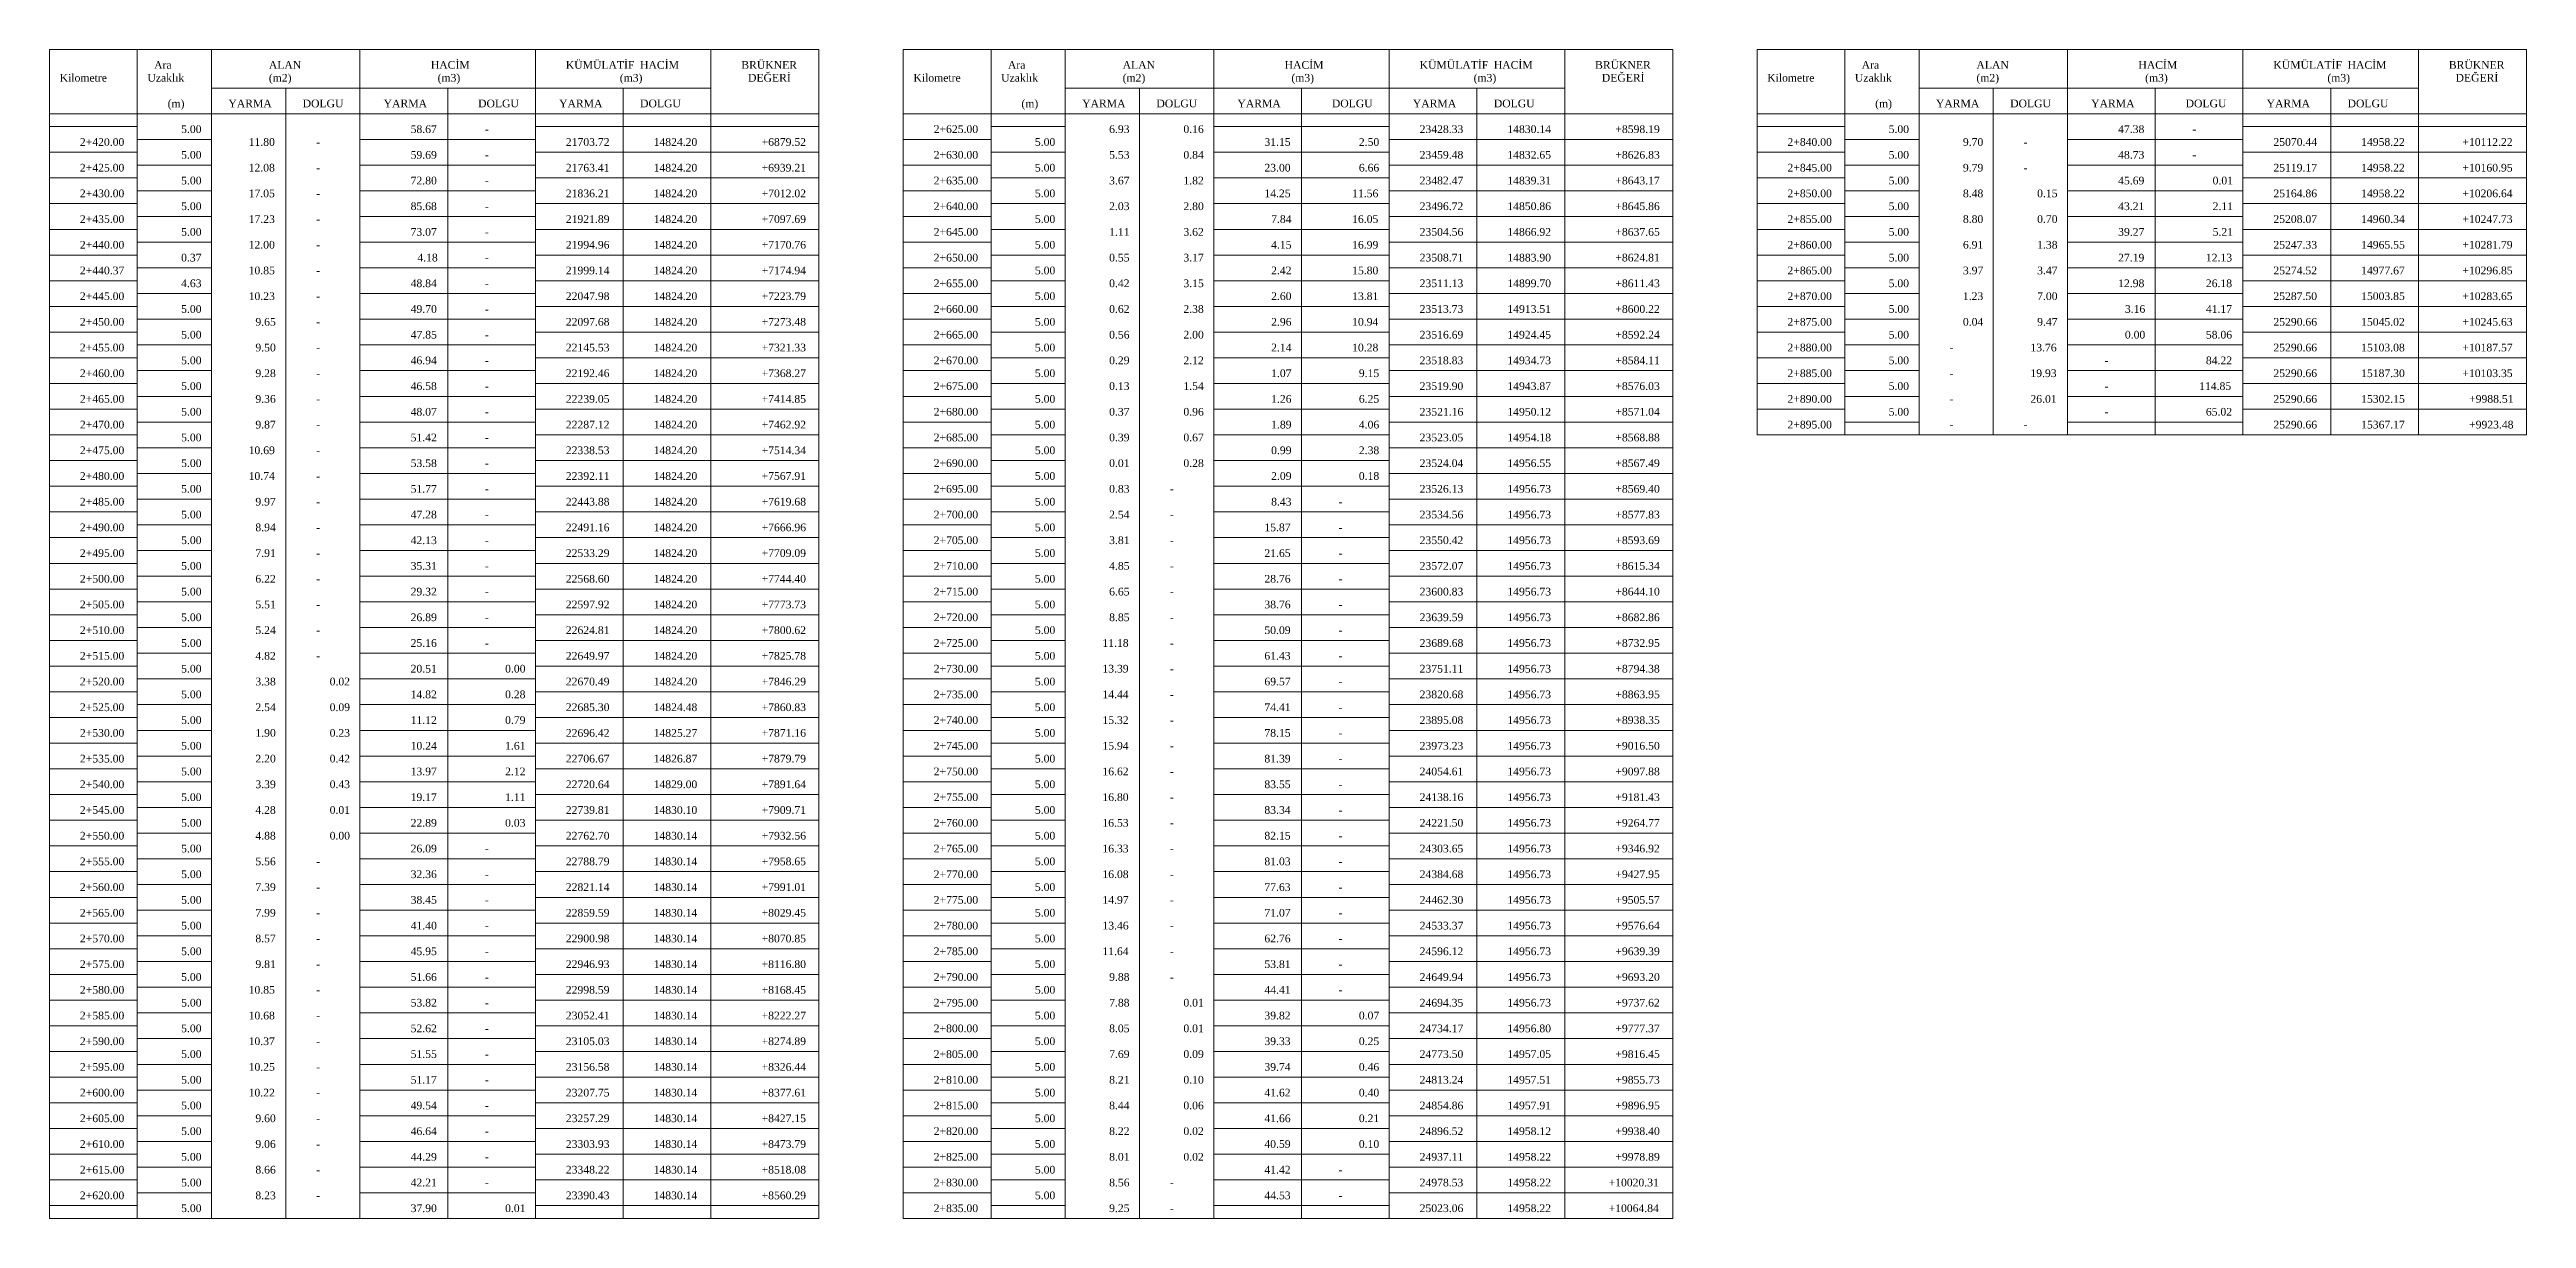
# Model space of a CAD drawing. Header units: metres. Extents: x 478603 to 489313, y 4282657 to 4289463.
# Drawn here: x 487242.7 to 487724.4, y 4288025 to 4288252.5 of the extents above; entities that cross this region are included whole.
import ezdxf

# ---------------------------------------------------------------- set-up
doc = ezdxf.new("R2010")
doc.units = ezdxf.units.M
for name, color, linetype, lineweight in [('TB_C', 96, 'Continuous', 0), ('TB_M', 18, 'Continuous', 0), ('TB_R', 1, 'Continuous', 0)]:
    doc.layers.add(name, color=color, linetype=linetype, lineweight=lineweight)
doc.styles.get("Standard").update_dxf_attribs({"font": 'times.ttf'})

msp = doc.modelspace()

# ---------------------------------------------------------------- texts
at = {"layer": 'TB_M'}
for s, p in [('Kilometre', (487244.69, 4288246.26)), ('Uzaklık', (487261.75, 4288246.26)), ('Ara', (487263.06, 4288248.76)), ('ALAN', (487285.37, 4288248.76)), ('(m2)', (487285.37, 4288246.26)), ('HACİM', (487316.87, 4288248.76)), ('(m3)', (487318.19, 4288246.26)), ('KÜMÜLATİF', (487343.12, 4288248.76)), ('(m3)', (487353.62, 4288246.26)), ('HACİM', (487357.56, 4288248.76)), ('BRÜKNER', (487377.25, 4288248.76)), ('DEĞERİ', (487378.56, 4288246.26)), ('Kilometre', (487410.72, 4288246.26)), ('Uzaklık', (487427.78, 4288246.26)), ('Ara', (487429.09, 4288248.76)), ('ALAN', (487451.41, 4288248.76)), ('(m2)', (487451.41, 4288246.26)), ('HACİM', (487482.91, 4288248.76)), ('(m3)', (487484.22, 4288246.26)), ('KÜMÜLATİF', (487509.16, 4288248.76)), ('(m3)', (487519.66, 4288246.26)), ('HACİM', (487523.59, 4288248.76)), ('BRÜKNER', (487543.28, 4288248.76)), ('DEĞERİ', (487544.59, 4288246.26)), ('Kilometre', (487576.75, 4288246.26)), ('Uzaklık', (487593.81, 4288246.26)), ('Ara', (487595.12, 4288248.76)), ('ALAN', (487617.44, 4288248.76)), ('(m2)', (487617.44, 4288246.26)), ('HACİM', (487648.94, 4288248.76)), ('(m3)', (487650.25, 4288246.26)), ('KÜMÜLATİF', (487675.19, 4288248.76)), ('(m3)', (487685.69, 4288246.26)), ('HACİM', (487689.62, 4288248.76)), ('BRÜKNER', (487709.31, 4288248.76)), ('DEĞERİ', (487710.62, 4288246.26)), ('(m)', (487265.69, 4288241.26)), ('YARMA', (487277.5, 4288241.26)), ('DOLGU', (487291.94, 4288241.26)), ('YARMA', (487307.69, 4288241.26)), ('DOLGU', (487326.06, 4288241.26)), ('YARMA', (487341.81, 4288241.26)), ('DOLGU', (487357.56, 4288241.26)), ('(m)', (487431.72, 4288241.26)), ('YARMA', (487443.53, 4288241.26)), ('DOLGU', (487457.97, 4288241.26)), ('YARMA', (487473.72, 4288241.26)), ('DOLGU', (487492.09, 4288241.26)), ('YARMA', (487507.84, 4288241.26)), ('DOLGU', (487523.59, 4288241.26)), ('(m)', (487597.75, 4288241.26)), ('YARMA', (487609.56, 4288241.26)), ('DOLGU', (487624, 4288241.26)), ('YARMA', (487639.75, 4288241.26)), ('DOLGU', (487658.12, 4288241.26)), ('YARMA', (487673.87, 4288241.26)), ('DOLGU', (487689.62, 4288241.26)), ('2+625.00', (487414.66, 4288236.26)), ('2+420.00', (487248.62, 4288233.76)), ('-', (487294.56, 4288233.76)), ('-', (487327.37, 4288236.26)), ('2+630.00', (487414.66, 4288231.26)), ('2+840.00', (487580.69, 4288233.76)), ('-', (487626.62, 4288233.76)), ('-', (487659.44, 4288236.26)), ('2+425.00', (487248.62, 4288228.76)), ('-', (487294.56, 4288228.76)), ('-', (487327.37, 4288231.26)), ('2+845.00', (487580.69, 4288228.76)), ('-', (487626.62, 4288228.76)), ('-', (487659.44, 4288231.26)), ('2+430.00', (487248.62, 4288223.76)), ('-', (487294.56, 4288223.76)), ('-', (487327.37, 4288226.26)), ('2+635.00', (487414.66, 4288226.26)), ('2+850.00', (487580.69, 4288223.76)), ('2+435.00', (487248.62, 4288218.76)), ('-', (487294.56, 4288218.76)), ('-', (487327.37, 4288221.26)), ('2+640.00', (487414.66, 4288221.26)), ('2+855.00', (487580.69, 4288218.76)), ('2+440.00', (487248.62, 4288213.76)), ('-', (487294.56, 4288213.76)), ('-', (487327.37, 4288216.26)), ('2+645.00', (487414.66, 4288216.26)), ('2+860.00', (487580.69, 4288213.76)), ('2+440.37', (487248.62, 4288208.76)), ('-', (487294.56, 4288208.76)), ('-', (487327.37, 4288211.26)), ('2+650.00', (487414.66, 4288211.26)), ('2+865.00', (487580.69, 4288208.76)), ('2+445.00', (487248.62, 4288203.76)), ('-', (487294.56, 4288203.76)), ('-', (487327.37, 4288206.26)), ('2+655.00', (487414.66, 4288206.26)), ('2+870.00', (487580.69, 4288203.76)), ('2+450.00', (487248.62, 4288198.76)), ('-', (487294.56, 4288198.76)), ('-', (487327.37, 4288201.26)), ('2+660.00', (487414.66, 4288201.26)), ('2+875.00', (487580.69, 4288198.76)), ('2+455.00', (487248.62, 4288193.76)), ('-', (487294.56, 4288193.76)), ('-', (487327.37, 4288196.26)), ('2+665.00', (487414.66, 4288196.26)), ('2+880.00', (487580.69, 4288193.76)), ('-', (487612.19, 4288193.76)), ('2+460.00', (487248.62, 4288188.76)), ('-', (487294.56, 4288188.76)), ('-', (487327.37, 4288191.26)), ('2+670.00', (487414.66, 4288191.26)), ('2+885.00', (487580.69, 4288188.76)), ('-', (487612.19, 4288188.76)), ('-', (487642.37, 4288191.26)), ('2+465.00', (487248.62, 4288183.76)), ('-', (487327.37, 4288186.26)), ('2+675.00', (487414.66, 4288186.26)), ('2+890.00', (487580.69, 4288183.76)), ('-', (487642.37, 4288186.26)), ('2+470.00', (487248.62, 4288178.76)), ('-', (487294.56, 4288183.76)), ('-', (487327.37, 4288181.26)), ('2+680.00', (487414.66, 4288181.26)), ('2+895.00', (487580.69, 4288178.76)), ('-', (487612.19, 4288183.76)), ('-', (487642.37, 4288181.26)), ('2+475.00', (487248.62, 4288173.76)), ('-', (487294.56, 4288178.76)), ('-', (487327.37, 4288176.26)), ('2+685.00', (487414.66, 4288176.26)), ('-', (487612.19, 4288178.76)), ('-', (487626.62, 4288178.76)), ('2+480.00', (487248.62, 4288168.76)), ('-', (487294.56, 4288173.76)), ('-', (487327.37, 4288171.26)), ('2+690.00', (487414.66, 4288171.26)), ('2+485.00', (487248.62, 4288163.76)), ('-', (487294.56, 4288168.76)), ('-', (487327.37, 4288166.26)), ('2+695.00', (487414.66, 4288166.26)), ('-', (487460.59, 4288166.26)), ('-', (487294.56, 4288163.76)), ('-', (487327.37, 4288161.26)), ('2+700.00', (487414.66, 4288161.26)), ('-', (487460.59, 4288161.26)), ('-', (487493.41, 4288163.76)), ('2+490.00', (487248.62, 4288158.76)), ('-', (487294.56, 4288158.76)), ('-', (487327.37, 4288156.26)), ('2+705.00', (487414.66, 4288156.26)), ('-', (487460.59, 4288156.26)), ('-', (487493.41, 4288158.76)), ('2+495.00', (487248.62, 4288153.76)), ('-', (487294.56, 4288153.76)), ('-', (487327.37, 4288151.26)), ('2+710.00', (487414.66, 4288151.26)), ('-', (487460.59, 4288151.26)), ('-', (487493.41, 4288153.76)), ('2+500.00', (487248.62, 4288148.76)), ('-', (487294.56, 4288148.76)), ('-', (487327.37, 4288146.26)), ('2+715.00', (487414.66, 4288146.26)), ('-', (487460.59, 4288146.26)), ('-', (487493.41, 4288148.76)), ('2+505.00', (487248.62, 4288143.76)), ('-', (487294.56, 4288143.76)), ('-', (487327.37, 4288141.26)), ('2+720.00', (487414.66, 4288141.26)), ('-', (487460.59, 4288141.26)), ('-', (487493.41, 4288143.76)), ('2+510.00', (487248.62, 4288138.76)), ('-', (487294.56, 4288138.76)), ('-', (487327.37, 4288136.26)), ('2+725.00', (487414.66, 4288136.26)), ('-', (487460.59, 4288136.26)), ('-', (487493.41, 4288138.76)), ('2+515.00', (487248.62, 4288133.76)), ('-', (487294.56, 4288133.76)), ('2+730.00', (487414.66, 4288131.26)), ('-', (487460.59, 4288131.26)), ('-', (487493.41, 4288133.76)), ('2+520.00', (487248.62, 4288128.76)), ('2+735.00', (487414.66, 4288126.26)), ('-', (487460.59, 4288126.26)), ('-', (487493.41, 4288128.76)), ('2+525.00', (487248.62, 4288123.76)), ('2+740.00', (487414.66, 4288121.26)), ('-', (487460.59, 4288121.26)), ('-', (487493.41, 4288123.76)), ('2+530.00', (487248.62, 4288118.76)), ('2+745.00', (487414.66, 4288116.26)), ('-', (487493.41, 4288118.76)), ('2+535.00', (487248.62, 4288113.76)), ('2+750.00', (487414.66, 4288111.26)), ('-', (487460.59, 4288116.26)), ('-', (487493.41, 4288113.76)), ('2+540.00', (487248.62, 4288108.76)), ('2+755.00', (487414.66, 4288106.26)), ('-', (487460.59, 4288111.26)), ('-', (487493.41, 4288108.76)), ('2+545.00', (487248.62, 4288103.76)), ('2+760.00', (487414.66, 4288101.26)), ('-', (487460.59, 4288106.26)), ('-', (487493.41, 4288103.76)), ('2+550.00', (487248.62, 4288098.76)), ('2+765.00', (487414.66, 4288096.26)), ('-', (487460.59, 4288101.26)), ('-', (487493.41, 4288098.76)), ('2+555.00', (487248.62, 4288093.76)), ('-', (487294.56, 4288093.76)), ('-', (487327.37, 4288096.26)), ('-', (487460.59, 4288096.26)), ('-', (487493.41, 4288093.76)), ('2+560.00', (487248.62, 4288088.76)), ('-', (487294.56, 4288088.76)), ('-', (487327.37, 4288091.26)), ('2+770.00', (487414.66, 4288091.26)), ('-', (487460.59, 4288091.26)), ('-', (487493.41, 4288088.76)), ('2+565.00', (487248.62, 4288083.76)), ('-', (487294.56, 4288083.76)), ('-', (487327.37, 4288086.26)), ('2+775.00', (487414.66, 4288086.26)), ('-', (487460.59, 4288086.26)), ('-', (487493.41, 4288083.76)), ('2+570.00', (487248.62, 4288078.76)), ('-', (487294.56, 4288078.76)), ('-', (487327.37, 4288081.26)), ('2+780.00', (487414.66, 4288081.26)), ('-', (487460.59, 4288081.26)), ('-', (487493.41, 4288078.76)), ('2+575.00', (487248.62, 4288073.76)), ('-', (487294.56, 4288073.76)), ('-', (487327.37, 4288076.26)), ('2+785.00', (487414.66, 4288076.26)), ('-', (487460.59, 4288076.26)), ('-', (487493.41, 4288073.76)), ('2+580.00', (487248.62, 4288068.76)), ('-', (487294.56, 4288068.76)), ('-', (487327.37, 4288071.26)), ('2+790.00', (487414.66, 4288071.26)), ('-', (487460.59, 4288071.26)), ('-', (487493.41, 4288068.76)), ('2+585.00', (487248.62, 4288063.76)), ('-', (487294.56, 4288063.76)), ('-', (487327.37, 4288066.26)), ('2+795.00', (487414.66, 4288066.26)), ('2+590.00', (487248.62, 4288058.76)), ('-', (487294.56, 4288058.76)), ('-', (487327.37, 4288061.26)), ('2+800.00', (487414.66, 4288061.26)), ('2+595.00', (487248.62, 4288053.76)), ('-', (487294.56, 4288053.76)), ('-', (487327.37, 4288056.26)), ('2+805.00', (487414.66, 4288056.26)), ('2+600.00', (487248.62, 4288048.76)), ('-', (487327.37, 4288051.26)), ('2+810.00', (487414.66, 4288051.26)), ('2+605.00', (487248.62, 4288043.76)), ('-', (487294.56, 4288048.76)), ('-', (487327.37, 4288046.26)), ('2+815.00', (487414.66, 4288046.26)), ('2+610.00', (487248.62, 4288038.76)), ('-', (487294.56, 4288043.76)), ('-', (487327.37, 4288041.26)), ('2+820.00', (487414.66, 4288041.26)), ('2+615.00', (487248.62, 4288033.76)), ('-', (487294.56, 4288038.76)), ('-', (487327.37, 4288036.26)), ('2+825.00', (487414.66, 4288036.26)), ('-', (487294.56, 4288033.76)), ('-', (487327.37, 4288031.26)), ('2+830.00', (487414.66, 4288031.26)), ('-', (487460.59, 4288031.26)), ('-', (487493.41, 4288033.76)), ('2+620.00', (487248.62, 4288028.76)), ('-', (487294.56, 4288028.76)), ('2+835.00', (487414.66, 4288026.26)), ('-', (487460.59, 4288026.26)), ('-', (487493.41, 4288028.76))]:
    msp.add_text(s, height=1.5, dxfattribs=at).set_placement(p)
at = {"layer": 'TB_R'}
for s, p in [('5.00', (487268.31, 4288236.26)), ('58.67', (487312.94, 4288236.26)), ('6.93', (487448.78, 4288236.26)), ('0.16', (487463.22, 4288236.26)), ('23428.33', (487509.16, 4288236.26)), ('14830.14', (487526.22, 4288236.26)), ('+8598.19', (487547.22, 4288236.26)), ('5.00', (487600.37, 4288236.26)), ('47.38', (487645, 4288236.26)), ('5.00', (487268.31, 4288231.26)), ('11.80', (487281.44, 4288233.76)), ('59.69', (487312.94, 4288231.26)), ('21703.72', (487343.12, 4288233.76)), ('14824.20', (487360.19, 4288233.76)), ('+6879.52', (487381.19, 4288233.76)), ('5.00', (487434.34, 4288233.76)), ('5.53', (487448.78, 4288231.26)), ('0.84', (487463.22, 4288231.26)), ('31.15', (487478.97, 4288233.76)), ('2.50', (487497.34, 4288233.76)), ('23459.48', (487509.16, 4288231.26)), ('14832.65', (487526.22, 4288231.26)), ('+8626.83', (487547.22, 4288231.26)), ('5.00', (487600.37, 4288231.26)), ('9.70', (487614.81, 4288233.76)), ('48.73', (487645, 4288231.26)), ('25070.44', (487675.19, 4288233.76)), ('14958.22', (487692.25, 4288233.76)), ('+10112.22', (487711.94, 4288233.76)), ('12.08', (487281.44, 4288228.76)), ('21763.41', (487343.12, 4288228.76)), ('14824.20', (487360.19, 4288228.76)), ('+6939.21', (487381.19, 4288228.76)), ('5.00', (487434.34, 4288228.76)), ('23.00', (487478.97, 4288228.76)), ('6.66', (487497.34, 4288228.76)), ('9.79', (487614.81, 4288228.76)), ('25119.17', (487675.19, 4288228.76)), ('14958.22', (487692.25, 4288228.76)), ('+10160.95', (487711.94, 4288228.76)), ('5.00', (487268.31, 4288226.26)), ('17.05', (487281.44, 4288223.76)), ('72.80', (487312.94, 4288226.26)), ('21836.21', (487343.12, 4288223.76)), ('14824.20', (487360.19, 4288223.76)), ('+7012.02', (487381.19, 4288223.76)), ('5.00', (487434.34, 4288223.76)), ('3.67', (487448.78, 4288226.26)), ('1.82', (487463.22, 4288226.26)), ('14.25', (487478.97, 4288223.76)), ('11.56', (487496.03, 4288223.76)), ('23482.47', (487509.16, 4288226.26)), ('14839.31', (487526.22, 4288226.26)), ('+8643.17', (487547.22, 4288226.26)), ('5.00', (487600.37, 4288226.26)), ('8.48', (487614.81, 4288223.76)), ('0.15', (487629.25, 4288223.76)), ('45.69', (487645, 4288226.26)), ('0.01', (487663.37, 4288226.26)), ('25164.86', (487675.19, 4288223.76)), ('14958.22', (487692.25, 4288223.76)), ('+10206.64', (487711.94, 4288223.76)), ('5.00', (487268.31, 4288221.26)), ('17.23', (487281.44, 4288218.76)), ('85.68', (487312.94, 4288221.26)), ('21921.89', (487343.12, 4288218.76)), ('14824.20', (487360.19, 4288218.76)), ('+7097.69', (487381.19, 4288218.76)), ('5.00', (487434.34, 4288218.76)), ('2.03', (487448.78, 4288221.26)), ('2.80', (487463.22, 4288221.26)), ('7.84', (487480.28, 4288218.76)), ('16.05', (487496.03, 4288218.76)), ('23496.72', (487509.16, 4288221.26)), ('14850.86', (487526.22, 4288221.26)), ('+8645.86', (487547.22, 4288221.26)), ('5.00', (487600.37, 4288221.26)), ('8.80', (487614.81, 4288218.76)), ('0.70', (487629.25, 4288218.76)), ('43.21', (487645, 4288221.26)), ('2.11', (487663.37, 4288221.26)), ('25208.07', (487675.19, 4288218.76)), ('14960.34', (487692.25, 4288218.76)), ('+10247.73', (487711.94, 4288218.76)), ('5.00', (487268.31, 4288216.26)), ('12.00', (487281.44, 4288213.76)), ('73.07', (487312.94, 4288216.26)), ('21994.96', (487343.12, 4288213.76)), ('14824.20', (487360.19, 4288213.76)), ('+7170.76', (487381.19, 4288213.76)), ('5.00', (487434.34, 4288213.76)), ('1.11', (487448.78, 4288216.26)), ('3.62', (487463.22, 4288216.26)), ('4.15', (487480.28, 4288213.76)), ('16.99', (487496.03, 4288213.76)), ('23504.56', (487509.16, 4288216.26)), ('14866.92', (487526.22, 4288216.26)), ('+8637.65', (487547.22, 4288216.26)), ('5.00', (487600.37, 4288216.26)), ('6.91', (487614.81, 4288213.76)), ('1.38', (487629.25, 4288213.76)), ('39.27', (487645, 4288216.26)), ('5.21', (487663.37, 4288216.26)), ('25247.33', (487675.19, 4288213.76)), ('14965.55', (487692.25, 4288213.76)), ('+10281.79', (487711.94, 4288213.76)), ('0.37', (487268.31, 4288211.26)), ('10.85', (487281.44, 4288208.76)), ('4.18', (487314.25, 4288211.26)), ('21999.14', (487343.12, 4288208.76)), ('14824.20', (487360.19, 4288208.76)), ('+7174.94', (487381.19, 4288208.76)), ('5.00', (487434.34, 4288208.76)), ('0.55', (487448.78, 4288211.26)), ('3.17', (487463.22, 4288211.26)), ('2.42', (487480.28, 4288208.76)), ('15.80', (487496.03, 4288208.76)), ('23508.71', (487509.16, 4288211.26)), ('14883.90', (487526.22, 4288211.26)), ('+8624.81', (487547.22, 4288211.26)), ('5.00', (487600.37, 4288211.26)), ('3.97', (487614.81, 4288208.76)), ('3.47', (487629.25, 4288208.76)), ('27.19', (487645, 4288211.26)), ('12.13', (487662.06, 4288211.26)), ('25274.52', (487675.19, 4288208.76)), ('14977.67', (487692.25, 4288208.76)), ('+10296.85', (487711.94, 4288208.76)), ('4.63', (487268.31, 4288206.26)), ('10.23', (487281.44, 4288203.76)), ('48.84', (487312.94, 4288206.26)), ('22047.98', (487343.12, 4288203.76)), ('14824.20', (487360.19, 4288203.76)), ('+7223.79', (487381.19, 4288203.76)), ('5.00', (487434.34, 4288203.76)), ('0.42', (487448.78, 4288206.26)), ('3.15', (487463.22, 4288206.26)), ('2.60', (487480.28, 4288203.76)), ('13.81', (487496.03, 4288203.76)), ('23511.13', (487509.16, 4288206.26)), ('14899.70', (487526.22, 4288206.26)), ('+8611.43', (487547.22, 4288206.26)), ('5.00', (487600.37, 4288206.26)), ('1.23', (487614.81, 4288203.76)), ('7.00', (487629.25, 4288203.76)), ('12.98', (487645, 4288206.26)), ('26.18', (487662.06, 4288206.26)), ('25287.50', (487675.19, 4288203.76)), ('15003.85', (487692.25, 4288203.76)), ('+10283.65', (487711.94, 4288203.76)), ('5.00', (487268.31, 4288201.26)), ('9.65', (487282.75, 4288198.76)), ('49.70', (487312.94, 4288201.26)), ('22097.68', (487343.12, 4288198.76)), ('14824.20', (487360.19, 4288198.76)), ('+7273.48', (487381.19, 4288198.76)), ('5.00', (487434.34, 4288198.76)), ('0.62', (487448.78, 4288201.26)), ('2.38', (487463.22, 4288201.26)), ('2.96', (487480.28, 4288198.76)), ('10.94', (487496.03, 4288198.76)), ('23513.73', (487509.16, 4288201.26)), ('14913.51', (487526.22, 4288201.26)), ('+8600.22', (487547.22, 4288201.26)), ('5.00', (487600.37, 4288201.26)), ('0.04', (487614.81, 4288198.76)), ('9.47', (487629.25, 4288198.76)), ('3.16', (487646.31, 4288201.26)), ('41.17', (487662.06, 4288201.26)), ('25290.66', (487675.19, 4288198.76)), ('15045.02', (487692.25, 4288198.76)), ('+10245.63', (487711.94, 4288198.76)), ('5.00', (487268.31, 4288196.26)), ('9.50', (487282.75, 4288193.76)), ('47.85', (487312.94, 4288196.26)), ('22145.53', (487343.12, 4288193.76)), ('14824.20', (487360.19, 4288193.76)), ('+7321.33', (487381.19, 4288193.76)), ('5.00', (487434.34, 4288193.76)), ('0.56', (487448.78, 4288196.26)), ('2.00', (487463.22, 4288196.26)), ('2.14', (487480.28, 4288193.76)), ('10.28', (487496.03, 4288193.76)), ('23516.69', (487509.16, 4288196.26)), ('14924.45', (487526.22, 4288196.26)), ('+8592.24', (487547.22, 4288196.26)), ('5.00', (487600.37, 4288196.26)), ('13.76', (487627.94, 4288193.76)), ('0.00', (487646.31, 4288196.26)), ('58.06', (487662.06, 4288196.26)), ('25290.66', (487675.19, 4288193.76)), ('15103.08', (487692.25, 4288193.76)), ('+10187.57', (487711.94, 4288193.76)), ('5.00', (487268.31, 4288191.26)), ('9.28', (487282.75, 4288188.76)), ('46.94', (487312.94, 4288191.26)), ('22192.46', (487343.12, 4288188.76)), ('14824.20', (487360.19, 4288188.76)), ('+7368.27', (487381.19, 4288188.76)), ('5.00', (487434.34, 4288188.76)), ('0.29', (487448.78, 4288191.26)), ('2.12', (487463.22, 4288191.26)), ('1.07', (487480.28, 4288188.76)), ('9.15', (487497.34, 4288188.76)), ('23518.83', (487509.16, 4288191.26)), ('14934.73', (487526.22, 4288191.26)), ('+8584.11', (487547.22, 4288191.26)), ('5.00', (487600.37, 4288191.26)), ('19.93', (487627.94, 4288188.76)), ('84.22', (487662.06, 4288191.26)), ('25290.66', (487675.19, 4288188.76)), ('15187.30', (487692.25, 4288188.76)), ('+10103.35', (487711.94, 4288188.76)), ('5.00', (487268.31, 4288186.26)), ('9.36', (487282.75, 4288183.76)), ('46.58', (487312.94, 4288186.26)), ('22239.05', (487343.12, 4288183.76)), ('14824.20', (487360.19, 4288183.76)), ('+7414.85', (487381.19, 4288183.76)), ('5.00', (487434.34, 4288183.76)), ('0.13', (487448.78, 4288186.26)), ('1.54', (487463.22, 4288186.26)), ('1.26', (487480.28, 4288183.76)), ('6.25', (487497.34, 4288183.76)), ('23519.90', (487509.16, 4288186.26)), ('14943.87', (487526.22, 4288186.26)), ('+8576.03', (487547.22, 4288186.26)), ('5.00', (487600.37, 4288186.26)), ('26.01', (487627.94, 4288183.76)), ('114.85', (487660.75, 4288186.26)), ('25290.66', (487675.19, 4288183.76)), ('15302.15', (487692.25, 4288183.76)), ('+9988.51', (487713.25, 4288183.76)), ('5.00', (487268.31, 4288181.26)), ('9.87', (487282.75, 4288178.76)), ('48.07', (487312.94, 4288181.26)), ('22287.12', (487343.12, 4288178.76)), ('14824.20', (487360.19, 4288178.76)), ('+7462.92', (487381.19, 4288178.76)), ('5.00', (487434.34, 4288178.76)), ('0.37', (487448.78, 4288181.26)), ('0.96', (487463.22, 4288181.26)), ('1.89', (487480.28, 4288178.76)), ('4.06', (487497.34, 4288178.76)), ('23521.16', (487509.16, 4288181.26)), ('14950.12', (487526.22, 4288181.26)), ('+8571.04', (487547.22, 4288181.26)), ('5.00', (487600.37, 4288181.26)), ('65.02', (487662.06, 4288181.26)), ('25290.66', (487675.19, 4288178.76)), ('15367.17', (487692.25, 4288178.76)), ('+9923.48', (487713.25, 4288178.76)), ('5.00', (487268.31, 4288176.26)), ('10.69', (487281.44, 4288173.76)), ('51.42', (487312.94, 4288176.26)), ('22338.53', (487343.12, 4288173.76)), ('14824.20', (487360.19, 4288173.76)), ('+7514.34', (487381.19, 4288173.76)), ('5.00', (487434.34, 4288173.76)), ('0.39', (487448.78, 4288176.26)), ('0.67', (487463.22, 4288176.26)), ('0.99', (487480.28, 4288173.76)), ('2.38', (487497.34, 4288173.76)), ('23523.05', (487509.16, 4288176.26)), ('14954.18', (487526.22, 4288176.26)), ('+8568.88', (487547.22, 4288176.26)), ('5.00', (487268.31, 4288171.26)), ('10.74', (487281.44, 4288168.76)), ('53.58', (487312.94, 4288171.26)), ('22392.11', (487343.12, 4288168.76)), ('14824.20', (487360.19, 4288168.76)), ('+7567.91', (487381.19, 4288168.76)), ('5.00', (487434.34, 4288168.76)), ('0.01', (487448.78, 4288171.26)), ('0.28', (487463.22, 4288171.26)), ('2.09', (487480.28, 4288168.76)), ('0.18', (487497.34, 4288168.76)), ('23524.04', (487509.16, 4288171.26)), ('14956.55', (487526.22, 4288171.26)), ('+8567.49', (487547.22, 4288171.26)), ('5.00', (487268.31, 4288166.26)), ('9.97', (487282.75, 4288163.76)), ('51.77', (487312.94, 4288166.26)), ('22443.88', (487343.12, 4288163.76)), ('14824.20', (487360.19, 4288163.76)), ('+7619.68', (487381.19, 4288163.76)), ('5.00', (487434.34, 4288163.76)), ('0.83', (487448.78, 4288166.26)), ('8.43', (487480.28, 4288163.76)), ('23526.13', (487509.16, 4288166.26)), ('14956.73', (487526.22, 4288166.26)), ('+8569.40', (487547.22, 4288166.26)), ('5.00', (487268.31, 4288161.26)), ('47.28', (487312.94, 4288161.26)), ('2.54', (487448.78, 4288161.26)), ('23534.56', (487509.16, 4288161.26)), ('14956.73', (487526.22, 4288161.26)), ('+8577.83', (487547.22, 4288161.26)), ('5.00', (487268.31, 4288156.26)), ('8.94', (487282.75, 4288158.76)), ('42.13', (487312.94, 4288156.26)), ('22491.16', (487343.12, 4288158.76)), ('14824.20', (487360.19, 4288158.76)), ('+7666.96', (487381.19, 4288158.76)), ('5.00', (487434.34, 4288158.76)), ('3.81', (487448.78, 4288156.26)), ('15.87', (487478.97, 4288158.76)), ('23550.42', (487509.16, 4288156.26)), ('14956.73', (487526.22, 4288156.26)), ('+8593.69', (487547.22, 4288156.26)), ('5.00', (487268.31, 4288151.26)), ('7.91', (487282.75, 4288153.76)), ('35.31', (487312.94, 4288151.26)), ('22533.29', (487343.12, 4288153.76)), ('14824.20', (487360.19, 4288153.76)), ('+7709.09', (487381.19, 4288153.76)), ('5.00', (487434.34, 4288153.76)), ('4.85', (487448.78, 4288151.26)), ('21.65', (487478.97, 4288153.76)), ('23572.07', (487509.16, 4288151.26)), ('14956.73', (487526.22, 4288151.26)), ('+8615.34', (487547.22, 4288151.26)), ('5.00', (487268.31, 4288146.26)), ('6.22', (487282.75, 4288148.76)), ('29.32', (487312.94, 4288146.26)), ('22568.60', (487343.12, 4288148.76)), ('14824.20', (487360.19, 4288148.76)), ('+7744.40', (487381.19, 4288148.76)), ('5.00', (487434.34, 4288148.76)), ('6.65', (487448.78, 4288146.26)), ('28.76', (487478.97, 4288148.76)), ('23600.83', (487509.16, 4288146.26)), ('14956.73', (487526.22, 4288146.26)), ('+8644.10', (487547.22, 4288146.26)), ('5.00', (487268.31, 4288141.26)), ('5.51', (487282.75, 4288143.76)), ('26.89', (487312.94, 4288141.26)), ('22597.92', (487343.12, 4288143.76)), ('14824.20', (487360.19, 4288143.76)), ('+7773.73', (487381.19, 4288143.76)), ('5.00', (487434.34, 4288143.76)), ('8.85', (487448.78, 4288141.26)), ('38.76', (487478.97, 4288143.76)), ('23639.59', (487509.16, 4288141.26)), ('14956.73', (487526.22, 4288141.26)), ('+8682.86', (487547.22, 4288141.26)), ('5.00', (487268.31, 4288136.26)), ('5.24', (487282.75, 4288138.76)), ('25.16', (487312.94, 4288136.26)), ('22624.81', (487343.12, 4288138.76)), ('14824.20', (487360.19, 4288138.76)), ('+7800.62', (487381.19, 4288138.76)), ('5.00', (487434.34, 4288138.76)), ('11.18', (487447.47, 4288136.26)), ('50.09', (487478.97, 4288138.76)), ('23689.68', (487509.16, 4288136.26)), ('14956.73', (487526.22, 4288136.26)), ('+8732.95', (487547.22, 4288136.26)), ('5.00', (487268.31, 4288131.26)), ('4.82', (487282.75, 4288133.76)), ('20.51', (487312.94, 4288131.26)), ('0.00', (487331.31, 4288131.26)), ('22649.97', (487343.12, 4288133.76)), ('14824.20', (487360.19, 4288133.76)), ('+7825.78', (487381.19, 4288133.76)), ('5.00', (487434.34, 4288133.76)), ('13.39', (487447.47, 4288131.26)), ('61.43', (487478.97, 4288133.76)), ('23751.11', (487509.16, 4288131.26)), ('14956.73', (487526.22, 4288131.26)), ('+8794.38', (487547.22, 4288131.26)), ('5.00', (487268.31, 4288126.26)), ('3.38', (487282.75, 4288128.76)), ('0.02', (487297.19, 4288128.76)), ('14.82', (487312.94, 4288126.26)), ('0.28', (487331.31, 4288126.26)), ('22670.49', (487343.12, 4288128.76)), ('14824.20', (487360.19, 4288128.76)), ('+7846.29', (487381.19, 4288128.76)), ('5.00', (487434.34, 4288128.76)), ('14.44', (487447.47, 4288126.26)), ('69.57', (487478.97, 4288128.76)), ('23820.68', (487509.16, 4288126.26)), ('14956.73', (487526.22, 4288126.26)), ('+8863.95', (487547.22, 4288126.26)), ('5.00', (487268.31, 4288121.26)), ('2.54', (487282.75, 4288123.76)), ('0.09', (487297.19, 4288123.76)), ('11.12', (487312.94, 4288121.26)), ('0.79', (487331.31, 4288121.26)), ('22685.30', (487343.12, 4288123.76)), ('14824.48', (487360.19, 4288123.76)), ('+7860.83', (487381.19, 4288123.76)), ('5.00', (487434.34, 4288123.76)), ('15.32', (487447.47, 4288121.26)), ('74.41', (487478.97, 4288123.76)), ('23895.08', (487509.16, 4288121.26)), ('14956.73', (487526.22, 4288121.26)), ('+8938.35', (487547.22, 4288121.26)), ('5.00', (487268.31, 4288116.26)), ('1.90', (487282.75, 4288118.76)), ('0.23', (487297.19, 4288118.76)), ('10.24', (487312.94, 4288116.26)), ('1.61', (487331.31, 4288116.26)), ('22696.42', (487343.12, 4288118.76)), ('14825.27', (487360.19, 4288118.76)), ('+7871.16', (487381.19, 4288118.76)), ('5.00', (487434.34, 4288118.76)), ('15.94', (487447.47, 4288116.26)), ('78.15', (487478.97, 4288118.76)), ('23973.23', (487509.16, 4288116.26)), ('14956.73', (487526.22, 4288116.26)), ('+9016.50', (487547.22, 4288116.26)), ('5.00', (487268.31, 4288111.26)), ('2.20', (487282.75, 4288113.76)), ('0.42', (487297.19, 4288113.76)), ('13.97', (487312.94, 4288111.26)), ('2.12', (487331.31, 4288111.26)), ('22706.67', (487343.12, 4288113.76)), ('14826.87', (487360.19, 4288113.76)), ('+7879.79', (487381.19, 4288113.76)), ('5.00', (487434.34, 4288113.76)), ('16.62', (487447.47, 4288111.26)), ('81.39', (487478.97, 4288113.76)), ('24054.61', (487509.16, 4288111.26)), ('14956.73', (487526.22, 4288111.26)), ('+9097.88', (487547.22, 4288111.26)), ('5.00', (487268.31, 4288106.26)), ('3.39', (487282.75, 4288108.76)), ('0.43', (487297.19, 4288108.76)), ('19.17', (487312.94, 4288106.26)), ('1.11', (487331.31, 4288106.26)), ('22720.64', (487343.12, 4288108.76)), ('14829.00', (487360.19, 4288108.76)), ('+7891.64', (487381.19, 4288108.76)), ('5.00', (487434.34, 4288108.76)), ('16.80', (487447.47, 4288106.26)), ('83.55', (487478.97, 4288108.76)), ('24138.16', (487509.16, 4288106.26)), ('14956.73', (487526.22, 4288106.26)), ('+9181.43', (487547.22, 4288106.26)), ('5.00', (487268.31, 4288101.26)), ('4.28', (487282.75, 4288103.76)), ('0.01', (487297.19, 4288103.76)), ('22.89', (487312.94, 4288101.26)), ('0.03', (487331.31, 4288101.26)), ('22739.81', (487343.12, 4288103.76)), ('14830.10', (487360.19, 4288103.76)), ('+7909.71', (487381.19, 4288103.76)), ('5.00', (487434.34, 4288103.76)), ('16.53', (487447.47, 4288101.26)), ('83.34', (487478.97, 4288103.76)), ('24221.50', (487509.16, 4288101.26)), ('14956.73', (487526.22, 4288101.26)), ('+9264.77', (487547.22, 4288101.26)), ('5.00', (487268.31, 4288096.26)), ('4.88', (487282.75, 4288098.76)), ('0.00', (487297.19, 4288098.76)), ('26.09', (487312.94, 4288096.26)), ('22762.70', (487343.12, 4288098.76)), ('14830.14', (487360.19, 4288098.76)), ('+7932.56', (487381.19, 4288098.76)), ('5.00', (487434.34, 4288098.76)), ('16.33', (487447.47, 4288096.26)), ('82.15', (487478.97, 4288098.76)), ('24303.65', (487509.16, 4288096.26)), ('14956.73', (487526.22, 4288096.26)), ('+9346.92', (487547.22, 4288096.26)), ('5.56', (487282.75, 4288093.76)), ('22788.79', (487343.12, 4288093.76)), ('14830.14', (487360.19, 4288093.76)), ('+7958.65', (487381.19, 4288093.76)), ('5.00', (487434.34, 4288093.76)), ('81.03', (487478.97, 4288093.76)), ('5.00', (487268.31, 4288091.26)), ('7.39', (487282.75, 4288088.76)), ('32.36', (487312.94, 4288091.26)), ('22821.14', (487343.12, 4288088.76)), ('14830.14', (487360.19, 4288088.76)), ('+7991.01', (487381.19, 4288088.76)), ('5.00', (487434.34, 4288088.76)), ('16.08', (487447.47, 4288091.26)), ('77.63', (487478.97, 4288088.76)), ('24384.68', (487509.16, 4288091.26)), ('14956.73', (487526.22, 4288091.26)), ('+9427.95', (487547.22, 4288091.26)), ('5.00', (487268.31, 4288086.26)), ('7.99', (487282.75, 4288083.76)), ('38.45', (487312.94, 4288086.26)), ('22859.59', (487343.12, 4288083.76)), ('14830.14', (487360.19, 4288083.76)), ('+8029.45', (487381.19, 4288083.76)), ('5.00', (487434.34, 4288083.76)), ('14.97', (487447.47, 4288086.26)), ('71.07', (487478.97, 4288083.76)), ('24462.30', (487509.16, 4288086.26)), ('14956.73', (487526.22, 4288086.26)), ('+9505.57', (487547.22, 4288086.26)), ('5.00', (487268.31, 4288081.26)), ('8.57', (487282.75, 4288078.76)), ('41.40', (487312.94, 4288081.26)), ('22900.98', (487343.12, 4288078.76)), ('14830.14', (487360.19, 4288078.76)), ('+8070.85', (487381.19, 4288078.76)), ('5.00', (487434.34, 4288078.76)), ('13.46', (487447.47, 4288081.26)), ('62.76', (487478.97, 4288078.76)), ('24533.37', (487509.16, 4288081.26)), ('14956.73', (487526.22, 4288081.26)), ('+9576.64', (487547.22, 4288081.26)), ('5.00', (487268.31, 4288076.26)), ('9.81', (487282.75, 4288073.76)), ('45.95', (487312.94, 4288076.26)), ('22946.93', (487343.12, 4288073.76)), ('14830.14', (487360.19, 4288073.76)), ('+8116.80', (487381.19, 4288073.76)), ('5.00', (487434.34, 4288073.76)), ('11.64', (487447.47, 4288076.26)), ('53.81', (487478.97, 4288073.76)), ('24596.12', (487509.16, 4288076.26)), ('14956.73', (487526.22, 4288076.26)), ('+9639.39', (487547.22, 4288076.26)), ('5.00', (487268.31, 4288071.26)), ('10.85', (487281.44, 4288068.76)), ('51.66', (487312.94, 4288071.26)), ('22998.59', (487343.12, 4288068.76)), ('14830.14', (487360.19, 4288068.76)), ('+8168.45', (487381.19, 4288068.76)), ('5.00', (487434.34, 4288068.76)), ('9.88', (487448.78, 4288071.26)), ('44.41', (487478.97, 4288068.76)), ('24649.94', (487509.16, 4288071.26)), ('14956.73', (487526.22, 4288071.26)), ('+9693.20', (487547.22, 4288071.26)), ('5.00', (487268.31, 4288066.26)), ('10.68', (487281.44, 4288063.76)), ('53.82', (487312.94, 4288066.26)), ('23052.41', (487343.12, 4288063.76)), ('14830.14', (487360.19, 4288063.76)), ('+8222.27', (487381.19, 4288063.76)), ('5.00', (487434.34, 4288063.76)), ('7.88', (487448.78, 4288066.26)), ('0.01', (487463.22, 4288066.26)), ('39.82', (487478.97, 4288063.76)), ('0.07', (487497.34, 4288063.76)), ('24694.35', (487509.16, 4288066.26)), ('14956.73', (487526.22, 4288066.26)), ('+9737.62', (487547.22, 4288066.26)), ('5.00', (487268.31, 4288061.26)), ('10.37', (487281.44, 4288058.76)), ('52.62', (487312.94, 4288061.26)), ('23105.03', (487343.12, 4288058.76)), ('14830.14', (487360.19, 4288058.76)), ('+8274.89', (487381.19, 4288058.76)), ('5.00', (487434.34, 4288058.76)), ('8.05', (487448.78, 4288061.26)), ('0.01', (487463.22, 4288061.26)), ('39.33', (487478.97, 4288058.76)), ('0.25', (487497.34, 4288058.76)), ('24734.17', (487509.16, 4288061.26)), ('14956.80', (487526.22, 4288061.26)), ('+9777.37', (487547.22, 4288061.26)), ('5.00', (487268.31, 4288056.26)), ('10.25', (487281.44, 4288053.76)), ('51.55', (487312.94, 4288056.26)), ('23156.58', (487343.12, 4288053.76)), ('14830.14', (487360.19, 4288053.76)), ('+8326.44', (487381.19, 4288053.76)), ('5.00', (487434.34, 4288053.76)), ('7.69', (487448.78, 4288056.26)), ('0.09', (487463.22, 4288056.26)), ('39.74', (487478.97, 4288053.76)), ('0.46', (487497.34, 4288053.76)), ('24773.50', (487509.16, 4288056.26)), ('14957.05', (487526.22, 4288056.26)), ('+9816.45', (487547.22, 4288056.26)), ('5.00', (487268.31, 4288051.26)), ('10.22', (487281.44, 4288048.76)), ('51.17', (487312.94, 4288051.26)), ('23207.75', (487343.12, 4288048.76)), ('14830.14', (487360.19, 4288048.76)), ('+8377.61', (487381.19, 4288048.76)), ('5.00', (487434.34, 4288048.76)), ('8.21', (487448.78, 4288051.26)), ('0.10', (487463.22, 4288051.26)), ('41.62', (487478.97, 4288048.76)), ('0.40', (487497.34, 4288048.76)), ('24813.24', (487509.16, 4288051.26)), ('14957.51', (487526.22, 4288051.26)), ('+9855.73', (487547.22, 4288051.26)), ('5.00', (487268.31, 4288046.26)), ('9.60', (487282.75, 4288043.76)), ('49.54', (487312.94, 4288046.26)), ('23257.29', (487343.12, 4288043.76)), ('14830.14', (487360.19, 4288043.76)), ('+8427.15', (487381.19, 4288043.76)), ('5.00', (487434.34, 4288043.76)), ('8.44', (487448.78, 4288046.26)), ('0.06', (487463.22, 4288046.26)), ('41.66', (487478.97, 4288043.76)), ('0.21', (487497.34, 4288043.76)), ('24854.86', (487509.16, 4288046.26)), ('14957.91', (487526.22, 4288046.26)), ('+9896.95', (487547.22, 4288046.26)), ('5.00', (487268.31, 4288041.26)), ('9.06', (487282.75, 4288038.76)), ('46.64', (487312.94, 4288041.26)), ('23303.93', (487343.12, 4288038.76)), ('14830.14', (487360.19, 4288038.76)), ('+8473.79', (487381.19, 4288038.76)), ('5.00', (487434.34, 4288038.76)), ('8.22', (487448.78, 4288041.26)), ('0.02', (487463.22, 4288041.26)), ('40.59', (487478.97, 4288038.76)), ('0.10', (487497.34, 4288038.76)), ('24896.52', (487509.16, 4288041.26)), ('14958.12', (487526.22, 4288041.26)), ('+9938.40', (487547.22, 4288041.26)), ('5.00', (487268.31, 4288036.26)), ('8.66', (487282.75, 4288033.76)), ('44.29', (487312.94, 4288036.26)), ('23348.22', (487343.12, 4288033.76)), ('14830.14', (487360.19, 4288033.76)), ('+8518.08', (487381.19, 4288033.76)), ('5.00', (487434.34, 4288033.76)), ('8.01', (487448.78, 4288036.26)), ('0.02', (487463.22, 4288036.26)), ('41.42', (487478.97, 4288033.76)), ('24937.11', (487509.16, 4288036.26)), ('14958.22', (487526.22, 4288036.26)), ('+9978.89', (487547.22, 4288036.26)), ('5.00', (487268.31, 4288031.26)), ('42.21', (487312.94, 4288031.26)), ('8.56', (487448.78, 4288031.26)), ('24978.53', (487509.16, 4288031.26)), ('14958.22', (487526.22, 4288031.26)), ('+10020.31', (487545.91, 4288031.26)), ('5.00', (487268.31, 4288026.26)), ('8.23', (487282.75, 4288028.76)), ('37.90', (487312.94, 4288026.26)), ('0.01', (487331.31, 4288026.26)), ('23390.43', (487343.12, 4288028.76)), ('14830.14', (487360.19, 4288028.76)), ('+8560.29', (487381.19, 4288028.76)), ('5.00', (487434.34, 4288028.76)), ('9.25', (487448.78, 4288026.26)), ('44.53', (487478.97, 4288028.76)), ('25023.06', (487509.16, 4288026.26)), ('14958.22', (487526.22, 4288026.26)), ('+10064.84', (487545.91, 4288026.26))]:
    msp.add_text(s, height=1.5, dxfattribs=at).set_placement(p)

# ---------------------------------------------------------------- linework, layer by layer
at = {"layer": 'TB_C'}
for p, q in [((487242.72, 4288252.51), (487392.34, 4288252.51)), ((487242.72, 4288252.51), (487242.72, 4288025.01)), ((487259.78, 4288252.51), (487259.78, 4288025.01)), ((487274.22, 4288252.51), (487274.22, 4288025.01)), ((487303.09, 4288252.51), (487303.09, 4288025.01)), ((487337.22, 4288252.51), (487337.22, 4288025.01)), ((487371.34, 4288252.51), (487371.34, 4288025.01)), ((487392.34, 4288252.51), (487392.34, 4288025.01)), ((487408.75, 4288252.51), (487558.37, 4288252.51)), ((487408.75, 4288252.51), (487408.75, 4288025.01)), ((487425.81, 4288252.51), (487425.81, 4288025.01)), ((487440.25, 4288252.51), (487440.25, 4288025.01)), ((487469.12, 4288252.51), (487469.12, 4288025.01)), ((487503.25, 4288252.51), (487503.25, 4288025.01)), ((487537.37, 4288252.51), (487537.37, 4288025.01)), ((487558.37, 4288252.51), (487558.37, 4288025.01)), ((487574.78, 4288252.51), (487724.41, 4288252.51)), ((487574.78, 4288252.51), (487574.78, 4288177.51)), ((487591.84, 4288252.51), (487591.84, 4288177.51)), ((487606.28, 4288252.51), (487606.28, 4288177.51)), ((487635.16, 4288252.51), (487635.16, 4288177.51)), ((487669.28, 4288252.51), (487669.28, 4288177.51)), ((487703.41, 4288252.51), (487703.41, 4288177.51)), ((487724.41, 4288252.51), (487724.41, 4288177.51)), ((487274.22, 4288245.01), (487371.34, 4288245.01)), ((487288.66, 4288245.01), (487288.66, 4288025.01)), ((487320.16, 4288245.01), (487320.16, 4288025.01)), ((487354.28, 4288245.01), (487354.28, 4288025.01)), ((487440.25, 4288245.01), (487537.37, 4288245.01)), ((487454.69, 4288245.01), (487454.69, 4288025.01)), ((487486.19, 4288245.01), (487486.19, 4288025.01)), ((487520.31, 4288245.01), (487520.31, 4288025.01)), ((487606.28, 4288245.01), (487703.41, 4288245.01)), ((487620.72, 4288245.01), (487620.72, 4288177.51)), ((487652.22, 4288245.01), (487652.22, 4288177.51)), ((487686.34, 4288245.01), (487686.34, 4288177.51)), ((487242.72, 4288240.01), (487392.34, 4288240.01)), ((487242.72, 4288237.51), (487259.78, 4288237.51)), ((487337.22, 4288237.51), (487392.34, 4288237.51)), ((487408.75, 4288240.01), (487558.37, 4288240.01)), ((487425.81, 4288237.51), (487440.25, 4288237.51)), ((487469.12, 4288237.51), (487503.25, 4288237.51)), ((487574.78, 4288240.01), (487724.41, 4288240.01)), ((487574.78, 4288237.51), (487591.84, 4288237.51)), ((487669.28, 4288237.51), (487724.41, 4288237.51)), ((487259.78, 4288235.01), (487274.22, 4288235.01)), ((487303.09, 4288235.01), (487337.22, 4288235.01)), ((487408.75, 4288235.01), (487425.81, 4288235.01)), ((487503.25, 4288235.01), (487558.37, 4288235.01)), ((487591.84, 4288235.01), (487606.28, 4288235.01)), ((487635.16, 4288235.01), (487669.28, 4288235.01)), ((487242.72, 4288232.51), (487259.78, 4288232.51)), ((487259.78, 4288230.01), (487274.22, 4288230.01)), ((487303.09, 4288230.01), (487337.22, 4288230.01)), ((487337.22, 4288232.51), (487392.34, 4288232.51)), ((487408.75, 4288230.01), (487425.81, 4288230.01)), ((487425.81, 4288232.51), (487440.25, 4288232.51)), ((487469.12, 4288232.51), (487503.25, 4288232.51)), ((487503.25, 4288230.01), (487558.37, 4288230.01)), ((487574.78, 4288232.51), (487591.84, 4288232.51)), ((487591.84, 4288230.01), (487606.28, 4288230.01)), ((487635.16, 4288230.01), (487669.28, 4288230.01)), ((487669.28, 4288232.51), (487724.41, 4288232.51)), ((487242.72, 4288227.51), (487259.78, 4288227.51)), ((487259.78, 4288225.01), (487274.22, 4288225.01)), ((487303.09, 4288225.01), (487337.22, 4288225.01)), ((487337.22, 4288227.51), (487392.34, 4288227.51)), ((487408.75, 4288225.01), (487425.81, 4288225.01)), ((487425.81, 4288227.51), (487440.25, 4288227.51)), ((487469.12, 4288227.51), (487503.25, 4288227.51)), ((487503.25, 4288225.01), (487558.37, 4288225.01)), ((487574.78, 4288227.51), (487591.84, 4288227.51)), ((487591.84, 4288225.01), (487606.28, 4288225.01)), ((487635.16, 4288225.01), (487669.28, 4288225.01)), ((487669.28, 4288227.51), (487724.41, 4288227.51)), ((487242.72, 4288222.51), (487259.78, 4288222.51)), ((487259.78, 4288220.01), (487274.22, 4288220.01)), ((487303.09, 4288220.01), (487337.22, 4288220.01)), ((487337.22, 4288222.51), (487392.34, 4288222.51)), ((487408.75, 4288220.01), (487425.81, 4288220.01)), ((487425.81, 4288222.51), (487440.25, 4288222.51)), ((487469.12, 4288222.51), (487503.25, 4288222.51)), ((487503.25, 4288220.01), (487558.37, 4288220.01)), ((487574.78, 4288222.51), (487591.84, 4288222.51)), ((487591.84, 4288220.01), (487606.28, 4288220.01)), ((487635.16, 4288220.01), (487669.28, 4288220.01)), ((487669.28, 4288222.51), (487724.41, 4288222.51)), ((487242.72, 4288217.51), (487259.78, 4288217.51)), ((487259.78, 4288215.01), (487274.22, 4288215.01)), ((487303.09, 4288215.01), (487337.22, 4288215.01)), ((487337.22, 4288217.51), (487392.34, 4288217.51)), ((487408.75, 4288215.01), (487425.81, 4288215.01)), ((487425.81, 4288217.51), (487440.25, 4288217.51)), ((487469.12, 4288217.51), (487503.25, 4288217.51)), ((487503.25, 4288215.01), (487558.37, 4288215.01)), ((487574.78, 4288217.51), (487591.84, 4288217.51)), ((487591.84, 4288215.01), (487606.28, 4288215.01)), ((487635.16, 4288215.01), (487669.28, 4288215.01)), ((487669.28, 4288217.51), (487724.41, 4288217.51)), ((487242.72, 4288212.51), (487259.78, 4288212.51)), ((487259.78, 4288210.01), (487274.22, 4288210.01)), ((487303.09, 4288210.01), (487337.22, 4288210.01)), ((487337.22, 4288212.51), (487392.34, 4288212.51)), ((487408.75, 4288210.01), (487425.81, 4288210.01)), ((487425.81, 4288212.51), (487440.25, 4288212.51)), ((487469.12, 4288212.51), (487503.25, 4288212.51)), ((487503.25, 4288210.01), (487558.37, 4288210.01)), ((487574.78, 4288212.51), (487591.84, 4288212.51)), ((487591.84, 4288210.01), (487606.28, 4288210.01)), ((487635.16, 4288210.01), (487669.28, 4288210.01)), ((487669.28, 4288212.51), (487724.41, 4288212.51)), ((487242.72, 4288207.51), (487259.78, 4288207.51)), ((487259.78, 4288205.01), (487274.22, 4288205.01)), ((487303.09, 4288205.01), (487337.22, 4288205.01)), ((487337.22, 4288207.51), (487392.34, 4288207.51)), ((487408.75, 4288205.01), (487425.81, 4288205.01)), ((487425.81, 4288207.51), (487440.25, 4288207.51)), ((487469.12, 4288207.51), (487503.25, 4288207.51)), ((487503.25, 4288205.01), (487558.37, 4288205.01)), ((487574.78, 4288207.51), (487591.84, 4288207.51)), ((487591.84, 4288205.01), (487606.28, 4288205.01)), ((487635.16, 4288205.01), (487669.28, 4288205.01)), ((487669.28, 4288207.51), (487724.41, 4288207.51)), ((487242.72, 4288202.51), (487259.78, 4288202.51)), ((487259.78, 4288200.01), (487274.22, 4288200.01)), ((487303.09, 4288200.01), (487337.22, 4288200.01)), ((487337.22, 4288202.51), (487392.34, 4288202.51)), ((487408.75, 4288200.01), (487425.81, 4288200.01)), ((487425.81, 4288202.51), (487440.25, 4288202.51)), ((487469.12, 4288202.51), (487503.25, 4288202.51)), ((487503.25, 4288200.01), (487558.37, 4288200.01)), ((487574.78, 4288202.51), (487591.84, 4288202.51)), ((487591.84, 4288200.01), (487606.28, 4288200.01)), ((487635.16, 4288200.01), (487669.28, 4288200.01)), ((487669.28, 4288202.51), (487724.41, 4288202.51)), ((487242.72, 4288197.51), (487259.78, 4288197.51)), ((487259.78, 4288195.01), (487274.22, 4288195.01)), ((487303.09, 4288195.01), (487337.22, 4288195.01)), ((487337.22, 4288197.51), (487392.34, 4288197.51)), ((487408.75, 4288195.01), (487425.81, 4288195.01)), ((487425.81, 4288197.51), (487440.25, 4288197.51)), ((487469.12, 4288197.51), (487503.25, 4288197.51)), ((487503.25, 4288195.01), (487558.37, 4288195.01)), ((487574.78, 4288197.51), (487591.84, 4288197.51)), ((487591.84, 4288195.01), (487606.28, 4288195.01)), ((487635.16, 4288195.01), (487669.28, 4288195.01)), ((487669.28, 4288197.51), (487724.41, 4288197.51)), ((487242.72, 4288192.51), (487259.78, 4288192.51)), ((487259.78, 4288190.01), (487274.22, 4288190.01)), ((487303.09, 4288190.01), (487337.22, 4288190.01)), ((487337.22, 4288192.51), (487392.34, 4288192.51)), ((487408.75, 4288190.01), (487425.81, 4288190.01)), ((487425.81, 4288192.51), (487440.25, 4288192.51)), ((487469.12, 4288192.51), (487503.25, 4288192.51)), ((487503.25, 4288190.01), (487558.37, 4288190.01)), ((487574.78, 4288192.51), (487591.84, 4288192.51)), ((487591.84, 4288190.01), (487606.28, 4288190.01)), ((487635.16, 4288190.01), (487669.28, 4288190.01)), ((487669.28, 4288192.51), (487724.41, 4288192.51)), ((487242.72, 4288187.51), (487259.78, 4288187.51)), ((487259.78, 4288185.01), (487274.22, 4288185.01)), ((487303.09, 4288185.01), (487337.22, 4288185.01)), ((487337.22, 4288187.51), (487392.34, 4288187.51)), ((487408.75, 4288185.01), (487425.81, 4288185.01)), ((487425.81, 4288187.51), (487440.25, 4288187.51)), ((487469.12, 4288187.51), (487503.25, 4288187.51)), ((487503.25, 4288185.01), (487558.37, 4288185.01)), ((487574.78, 4288187.51), (487591.84, 4288187.51)), ((487591.84, 4288185.01), (487606.28, 4288185.01)), ((487635.16, 4288185.01), (487669.28, 4288185.01)), ((487669.28, 4288187.51), (487724.41, 4288187.51)), ((487242.72, 4288182.51), (487259.78, 4288182.51)), ((487259.78, 4288180.01), (487274.22, 4288180.01)), ((487303.09, 4288180.01), (487337.22, 4288180.01)), ((487337.22, 4288182.51), (487392.34, 4288182.51)), ((487408.75, 4288180.01), (487425.81, 4288180.01)), ((487425.81, 4288182.51), (487440.25, 4288182.51)), ((487469.12, 4288182.51), (487503.25, 4288182.51)), ((487503.25, 4288180.01), (487558.37, 4288180.01)), ((487574.78, 4288182.51), (487591.84, 4288182.51)), ((487591.84, 4288180.01), (487606.28, 4288180.01)), ((487635.16, 4288180.01), (487669.28, 4288180.01)), ((487669.28, 4288182.51), (487724.41, 4288182.51)), ((487242.72, 4288177.51), (487259.78, 4288177.51)), ((487259.78, 4288175.01), (487274.22, 4288175.01)), ((487303.09, 4288175.01), (487337.22, 4288175.01)), ((487337.22, 4288177.51), (487392.34, 4288177.51)), ((487408.75, 4288175.01), (487425.81, 4288175.01)), ((487425.81, 4288177.51), (487440.25, 4288177.51)), ((487469.12, 4288177.51), (487503.25, 4288177.51)), ((487503.25, 4288175.01), (487558.37, 4288175.01)), ((487574.78, 4288177.51), (487724.41, 4288177.51)), ((487242.72, 4288172.51), (487259.78, 4288172.51)), ((487259.78, 4288170.01), (487274.22, 4288170.01)), ((487303.09, 4288170.01), (487337.22, 4288170.01)), ((487337.22, 4288172.51), (487392.34, 4288172.51)), ((487408.75, 4288170.01), (487425.81, 4288170.01)), ((487425.81, 4288172.51), (487440.25, 4288172.51)), ((487469.12, 4288172.51), (487503.25, 4288172.51)), ((487503.25, 4288170.01), (487558.37, 4288170.01)), ((487242.72, 4288167.51), (487259.78, 4288167.51)), ((487337.22, 4288167.51), (487392.34, 4288167.51)), ((487425.81, 4288167.51), (487440.25, 4288167.51)), ((487469.12, 4288167.51), (487503.25, 4288167.51)), ((487242.72, 4288162.51), (487259.78, 4288162.51)), ((487259.78, 4288165.01), (487274.22, 4288165.01)), ((487303.09, 4288165.01), (487337.22, 4288165.01)), ((487337.22, 4288162.51), (487392.34, 4288162.51)), ((487408.75, 4288165.01), (487425.81, 4288165.01)), ((487425.81, 4288162.51), (487440.25, 4288162.51)), ((487469.12, 4288162.51), (487503.25, 4288162.51)), ((487503.25, 4288165.01), (487558.37, 4288165.01)), ((487242.72, 4288157.51), (487259.78, 4288157.51)), ((487259.78, 4288160.01), (487274.22, 4288160.01)), ((487303.09, 4288160.01), (487337.22, 4288160.01)), ((487337.22, 4288157.51), (487392.34, 4288157.51)), ((487408.75, 4288160.01), (487425.81, 4288160.01)), ((487425.81, 4288157.51), (487440.25, 4288157.51)), ((487469.12, 4288157.51), (487503.25, 4288157.51)), ((487503.25, 4288160.01), (487558.37, 4288160.01)), ((487242.72, 4288152.51), (487259.78, 4288152.51)), ((487259.78, 4288155.01), (487274.22, 4288155.01)), ((487303.09, 4288155.01), (487337.22, 4288155.01)), ((487337.22, 4288152.51), (487392.34, 4288152.51)), ((487408.75, 4288155.01), (487425.81, 4288155.01)), ((487425.81, 4288152.51), (487440.25, 4288152.51)), ((487469.12, 4288152.51), (487503.25, 4288152.51)), ((487503.25, 4288155.01), (487558.37, 4288155.01)), ((487242.72, 4288147.51), (487259.78, 4288147.51)), ((487259.78, 4288150.01), (487274.22, 4288150.01)), ((487303.09, 4288150.01), (487337.22, 4288150.01)), ((487337.22, 4288147.51), (487392.34, 4288147.51)), ((487408.75, 4288150.01), (487425.81, 4288150.01)), ((487425.81, 4288147.51), (487440.25, 4288147.51)), ((487469.12, 4288147.51), (487503.25, 4288147.51)), ((487503.25, 4288150.01), (487558.37, 4288150.01)), ((487242.72, 4288142.51), (487259.78, 4288142.51)), ((487259.78, 4288145.01), (487274.22, 4288145.01)), ((487303.09, 4288145.01), (487337.22, 4288145.01)), ((487337.22, 4288142.51), (487392.34, 4288142.51)), ((487408.75, 4288145.01), (487425.81, 4288145.01)), ((487425.81, 4288142.51), (487440.25, 4288142.51)), ((487469.12, 4288142.51), (487503.25, 4288142.51)), ((487503.25, 4288145.01), (487558.37, 4288145.01)), ((487242.72, 4288137.51), (487259.78, 4288137.51)), ((487259.78, 4288140.01), (487274.22, 4288140.01)), ((487303.09, 4288140.01), (487337.22, 4288140.01)), ((487337.22, 4288137.51), (487392.34, 4288137.51)), ((487408.75, 4288140.01), (487425.81, 4288140.01)), ((487425.81, 4288137.51), (487440.25, 4288137.51)), ((487469.12, 4288137.51), (487503.25, 4288137.51)), ((487503.25, 4288140.01), (487558.37, 4288140.01)), ((487242.72, 4288132.51), (487259.78, 4288132.51)), ((487259.78, 4288135.01), (487274.22, 4288135.01)), ((487303.09, 4288135.01), (487337.22, 4288135.01)), ((487337.22, 4288132.51), (487392.34, 4288132.51)), ((487408.75, 4288135.01), (487425.81, 4288135.01)), ((487425.81, 4288132.51), (487440.25, 4288132.51)), ((487469.12, 4288132.51), (487503.25, 4288132.51)), ((487503.25, 4288135.01), (487558.37, 4288135.01)), ((487242.72, 4288127.51), (487259.78, 4288127.51)), ((487259.78, 4288130.01), (487274.22, 4288130.01)), ((487303.09, 4288130.01), (487337.22, 4288130.01)), ((487337.22, 4288127.51), (487392.34, 4288127.51)), ((487408.75, 4288130.01), (487425.81, 4288130.01)), ((487425.81, 4288127.51), (487440.25, 4288127.51)), ((487469.12, 4288127.51), (487503.25, 4288127.51)), ((487503.25, 4288130.01), (487558.37, 4288130.01)), ((487242.72, 4288122.51), (487259.78, 4288122.51)), ((487259.78, 4288125.01), (487274.22, 4288125.01)), ((487303.09, 4288125.01), (487337.22, 4288125.01)), ((487337.22, 4288122.51), (487392.34, 4288122.51)), ((487408.75, 4288125.01), (487425.81, 4288125.01)), ((487425.81, 4288122.51), (487440.25, 4288122.51)), ((487469.12, 4288122.51), (487503.25, 4288122.51)), ((487503.25, 4288125.01), (487558.37, 4288125.01)), ((487242.72, 4288117.51), (487259.78, 4288117.51)), ((487259.78, 4288120.01), (487274.22, 4288120.01)), ((487303.09, 4288120.01), (487337.22, 4288120.01)), ((487337.22, 4288117.51), (487392.34, 4288117.51)), ((487408.75, 4288120.01), (487425.81, 4288120.01)), ((487425.81, 4288117.51), (487440.25, 4288117.51)), ((487469.12, 4288117.51), (487503.25, 4288117.51)), ((487503.25, 4288120.01), (487558.37, 4288120.01)), ((487242.72, 4288112.51), (487259.78, 4288112.51)), ((487259.78, 4288115.01), (487274.22, 4288115.01)), ((487303.09, 4288115.01), (487337.22, 4288115.01)), ((487337.22, 4288112.51), (487392.34, 4288112.51)), ((487408.75, 4288115.01), (487425.81, 4288115.01)), ((487425.81, 4288112.51), (487440.25, 4288112.51)), ((487469.12, 4288112.51), (487503.25, 4288112.51)), ((487503.25, 4288115.01), (487558.37, 4288115.01)), ((487242.72, 4288107.51), (487259.78, 4288107.51)), ((487259.78, 4288110.01), (487274.22, 4288110.01)), ((487303.09, 4288110.01), (487337.22, 4288110.01)), ((487337.22, 4288107.51), (487392.34, 4288107.51)), ((487408.75, 4288110.01), (487425.81, 4288110.01)), ((487425.81, 4288107.51), (487440.25, 4288107.51)), ((487469.12, 4288107.51), (487503.25, 4288107.51)), ((487503.25, 4288110.01), (487558.37, 4288110.01)), ((487259.78, 4288105.01), (487274.22, 4288105.01)), ((487303.09, 4288105.01), (487337.22, 4288105.01)), ((487408.75, 4288105.01), (487425.81, 4288105.01)), ((487503.25, 4288105.01), (487558.37, 4288105.01)), ((487242.72, 4288102.51), (487259.78, 4288102.51)), ((487259.78, 4288100.01), (487274.22, 4288100.01)), ((487303.09, 4288100.01), (487337.22, 4288100.01)), ((487337.22, 4288102.51), (487392.34, 4288102.51)), ((487408.75, 4288100.01), (487425.81, 4288100.01)), ((487425.81, 4288102.51), (487440.25, 4288102.51)), ((487469.12, 4288102.51), (487503.25, 4288102.51)), ((487503.25, 4288100.01), (487558.37, 4288100.01)), ((487242.72, 4288097.51), (487259.78, 4288097.51)), ((487259.78, 4288095.01), (487274.22, 4288095.01)), ((487303.09, 4288095.01), (487337.22, 4288095.01)), ((487337.22, 4288097.51), (487392.34, 4288097.51)), ((487408.75, 4288095.01), (487425.81, 4288095.01)), ((487425.81, 4288097.51), (487440.25, 4288097.51)), ((487469.12, 4288097.51), (487503.25, 4288097.51)), ((487503.25, 4288095.01), (487558.37, 4288095.01)), ((487242.72, 4288092.51), (487259.78, 4288092.51)), ((487259.78, 4288090.01), (487274.22, 4288090.01)), ((487303.09, 4288090.01), (487337.22, 4288090.01)), ((487337.22, 4288092.51), (487392.34, 4288092.51)), ((487408.75, 4288090.01), (487425.81, 4288090.01)), ((487425.81, 4288092.51), (487440.25, 4288092.51)), ((487469.12, 4288092.51), (487503.25, 4288092.51)), ((487503.25, 4288090.01), (487558.37, 4288090.01)), ((487242.72, 4288087.51), (487259.78, 4288087.51)), ((487259.78, 4288085.01), (487274.22, 4288085.01)), ((487303.09, 4288085.01), (487337.22, 4288085.01)), ((487337.22, 4288087.51), (487392.34, 4288087.51)), ((487408.75, 4288085.01), (487425.81, 4288085.01)), ((487425.81, 4288087.51), (487440.25, 4288087.51)), ((487469.12, 4288087.51), (487503.25, 4288087.51)), ((487503.25, 4288085.01), (487558.37, 4288085.01)), ((487242.72, 4288082.51), (487259.78, 4288082.51)), ((487259.78, 4288080.01), (487274.22, 4288080.01)), ((487303.09, 4288080.01), (487337.22, 4288080.01)), ((487337.22, 4288082.51), (487392.34, 4288082.51)), ((487408.75, 4288080.01), (487425.81, 4288080.01)), ((487425.81, 4288082.51), (487440.25, 4288082.51)), ((487469.12, 4288082.51), (487503.25, 4288082.51)), ((487503.25, 4288080.01), (487558.37, 4288080.01)), ((487242.72, 4288077.51), (487259.78, 4288077.51)), ((487259.78, 4288075.01), (487274.22, 4288075.01)), ((487303.09, 4288075.01), (487337.22, 4288075.01)), ((487337.22, 4288077.51), (487392.34, 4288077.51)), ((487408.75, 4288075.01), (487425.81, 4288075.01)), ((487425.81, 4288077.51), (487440.25, 4288077.51)), ((487469.12, 4288077.51), (487503.25, 4288077.51)), ((487503.25, 4288075.01), (487558.37, 4288075.01)), ((487242.72, 4288072.51), (487259.78, 4288072.51)), ((487259.78, 4288070.01), (487274.22, 4288070.01)), ((487303.09, 4288070.01), (487337.22, 4288070.01)), ((487337.22, 4288072.51), (487392.34, 4288072.51)), ((487408.75, 4288070.01), (487425.81, 4288070.01)), ((487425.81, 4288072.51), (487440.25, 4288072.51)), ((487469.12, 4288072.51), (487503.25, 4288072.51)), ((487503.25, 4288070.01), (487558.37, 4288070.01)), ((487242.72, 4288067.51), (487259.78, 4288067.51)), ((487259.78, 4288065.01), (487274.22, 4288065.01)), ((487303.09, 4288065.01), (487337.22, 4288065.01)), ((487337.22, 4288067.51), (487392.34, 4288067.51)), ((487408.75, 4288065.01), (487425.81, 4288065.01)), ((487425.81, 4288067.51), (487440.25, 4288067.51)), ((487469.12, 4288067.51), (487503.25, 4288067.51)), ((487503.25, 4288065.01), (487558.37, 4288065.01)), ((487242.72, 4288062.51), (487259.78, 4288062.51)), ((487259.78, 4288060.01), (487274.22, 4288060.01)), ((487303.09, 4288060.01), (487337.22, 4288060.01)), ((487337.22, 4288062.51), (487392.34, 4288062.51)), ((487408.75, 4288060.01), (487425.81, 4288060.01)), ((487425.81, 4288062.51), (487440.25, 4288062.51)), ((487469.12, 4288062.51), (487503.25, 4288062.51)), ((487503.25, 4288060.01), (487558.37, 4288060.01)), ((487242.72, 4288057.51), (487259.78, 4288057.51)), ((487259.78, 4288055.01), (487274.22, 4288055.01)), ((487303.09, 4288055.01), (487337.22, 4288055.01)), ((487337.22, 4288057.51), (487392.34, 4288057.51)), ((487408.75, 4288055.01), (487425.81, 4288055.01)), ((487425.81, 4288057.51), (487440.25, 4288057.51)), ((487469.12, 4288057.51), (487503.25, 4288057.51)), ((487503.25, 4288055.01), (487558.37, 4288055.01)), ((487242.72, 4288052.51), (487259.78, 4288052.51)), ((487259.78, 4288050.01), (487274.22, 4288050.01)), ((487303.09, 4288050.01), (487337.22, 4288050.01)), ((487337.22, 4288052.51), (487392.34, 4288052.51)), ((487408.75, 4288050.01), (487425.81, 4288050.01)), ((487425.81, 4288052.51), (487440.25, 4288052.51)), ((487469.12, 4288052.51), (487503.25, 4288052.51)), ((487503.25, 4288050.01), (487558.37, 4288050.01)), ((487242.72, 4288047.51), (487259.78, 4288047.51)), ((487259.78, 4288045.01), (487274.22, 4288045.01)), ((487303.09, 4288045.01), (487337.22, 4288045.01)), ((487337.22, 4288047.51), (487392.34, 4288047.51)), ((487408.75, 4288045.01), (487425.81, 4288045.01)), ((487425.81, 4288047.51), (487440.25, 4288047.51)), ((487469.12, 4288047.51), (487503.25, 4288047.51)), ((487503.25, 4288045.01), (487558.37, 4288045.01)), ((487242.72, 4288042.51), (487259.78, 4288042.51)), ((487259.78, 4288040.01), (487274.22, 4288040.01)), ((487303.09, 4288040.01), (487337.22, 4288040.01)), ((487337.22, 4288042.51), (487392.34, 4288042.51)), ((487408.75, 4288040.01), (487425.81, 4288040.01)), ((487425.81, 4288042.51), (487440.25, 4288042.51)), ((487469.12, 4288042.51), (487503.25, 4288042.51)), ((487503.25, 4288040.01), (487558.37, 4288040.01)), ((487242.72, 4288037.51), (487259.78, 4288037.51)), ((487337.22, 4288037.51), (487392.34, 4288037.51)), ((487425.81, 4288037.51), (487440.25, 4288037.51)), ((487469.12, 4288037.51), (487503.25, 4288037.51)), ((487242.72, 4288032.51), (487259.78, 4288032.51)), ((487259.78, 4288035.01), (487274.22, 4288035.01)), ((487303.09, 4288035.01), (487337.22, 4288035.01)), ((487337.22, 4288032.51), (487392.34, 4288032.51)), ((487408.75, 4288035.01), (487425.81, 4288035.01)), ((487425.81, 4288032.51), (487440.25, 4288032.51)), ((487469.12, 4288032.51), (487503.25, 4288032.51)), ((487503.25, 4288035.01), (487558.37, 4288035.01)), ((487242.72, 4288027.51), (487259.78, 4288027.51)), ((487259.78, 4288030.01), (487274.22, 4288030.01)), ((487303.09, 4288030.01), (487337.22, 4288030.01)), ((487337.22, 4288027.51), (487392.34, 4288027.51)), ((487408.75, 4288030.01), (487425.81, 4288030.01)), ((487425.81, 4288027.51), (487440.25, 4288027.51)), ((487469.12, 4288027.51), (487503.25, 4288027.51)), ((487503.25, 4288030.01), (487558.37, 4288030.01)), ((487242.72, 4288025.01), (487392.34, 4288025.01)), ((487408.75, 4288025.01), (487558.37, 4288025.01))]:
    msp.add_line(p, q, dxfattribs=at)

msp.set_redraw_order([(e.dxf.handle, doc.entitydb.next_handle()) for e in msp.query("TEXT MTEXT ATTDEF DIMENSION ARC_DIMENSION")])  # texts and dimensions are drawn at this point

doc.saveas('drawing.dxf')
